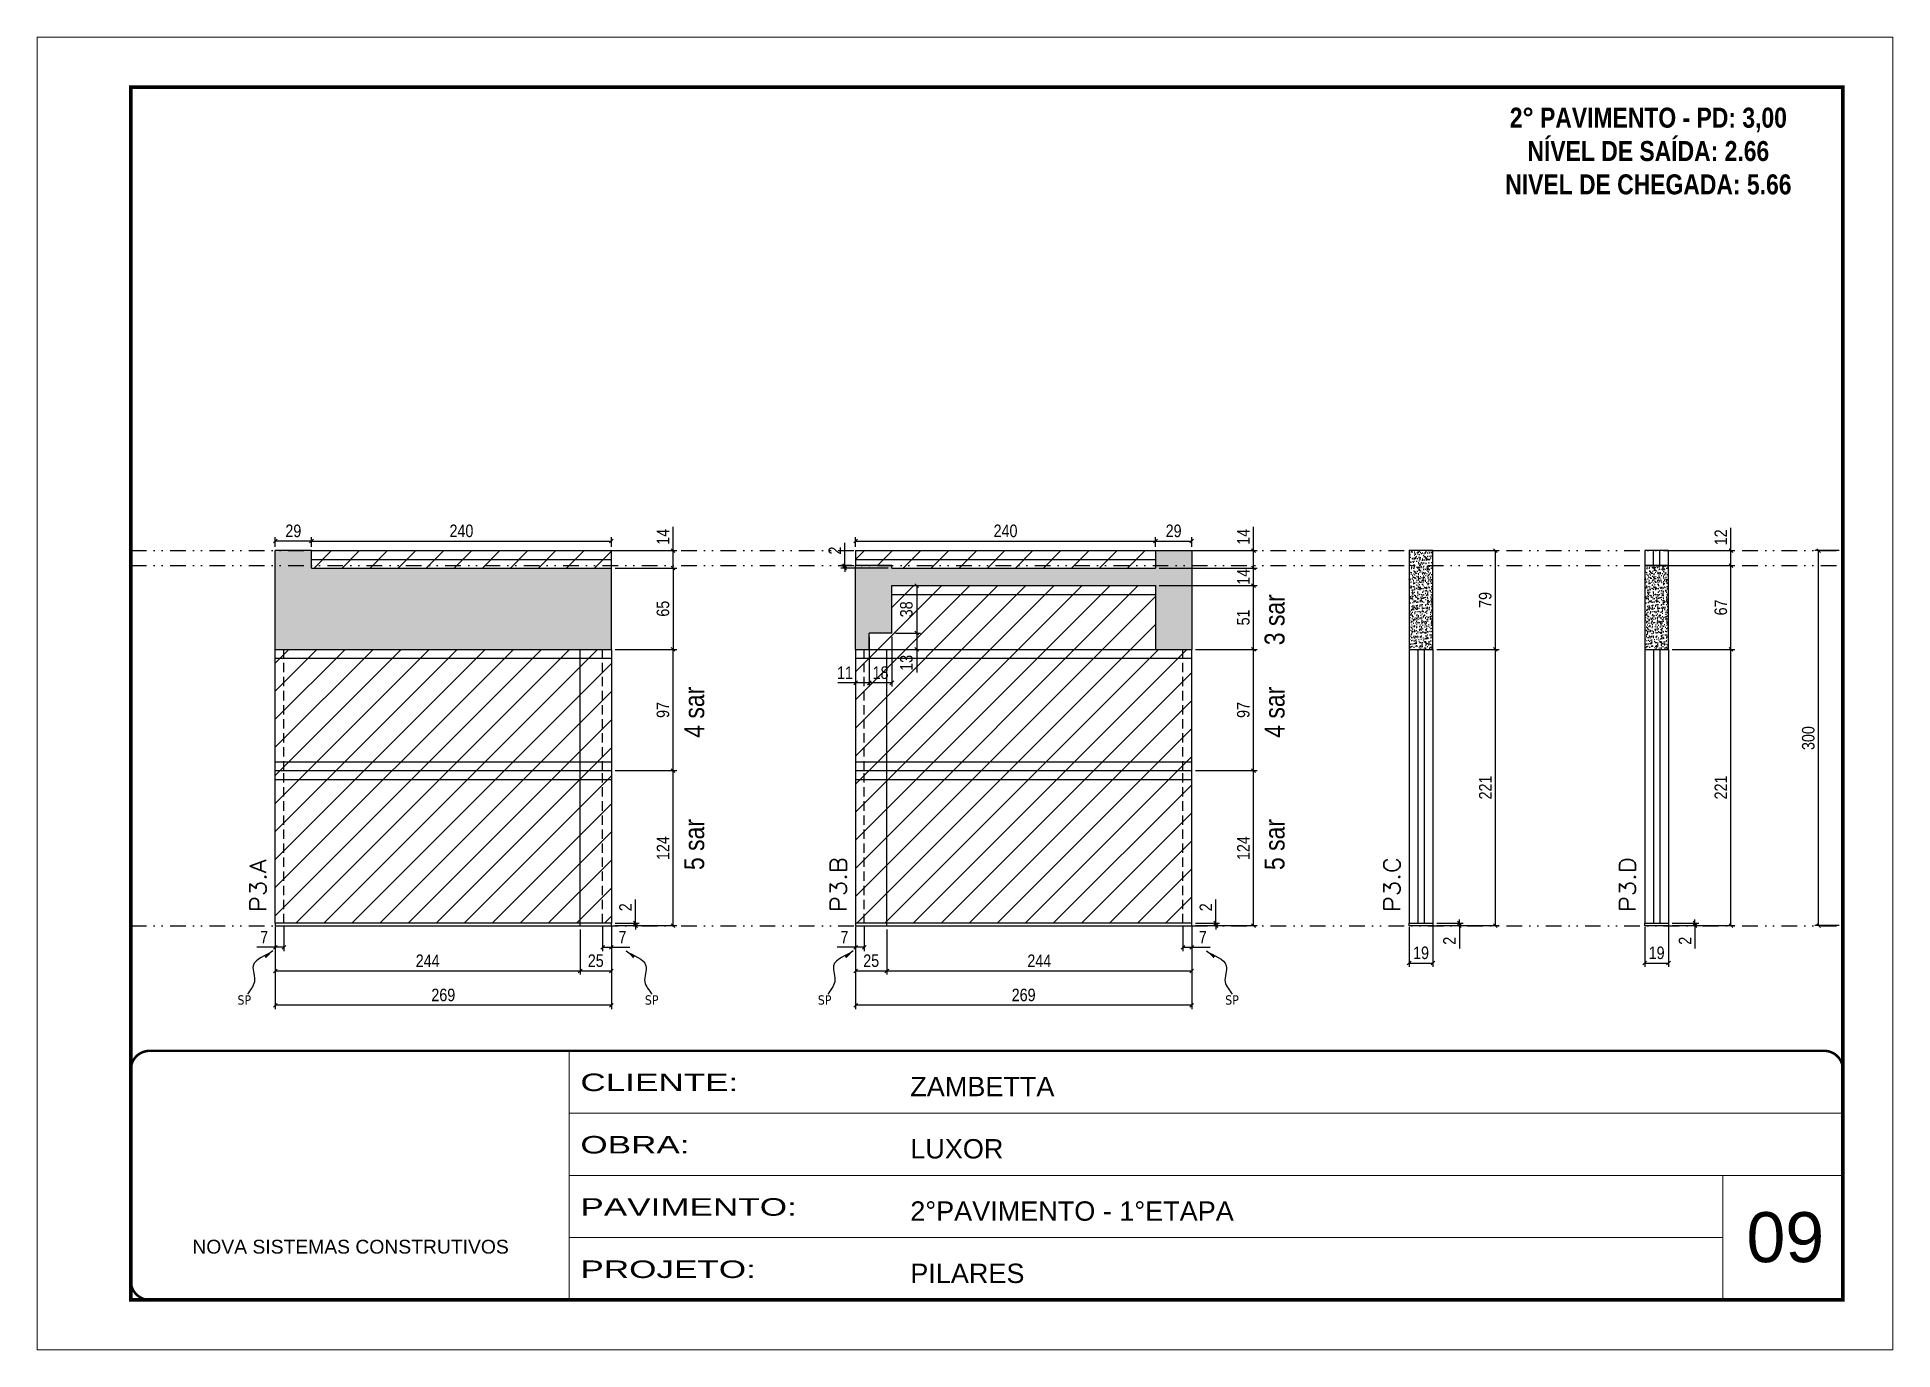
# Model space of a CAD drawing. Extents: x 14400 to 24104, y -21631 to 6985.
# Drawn here: x 14413 to 15898, y 3638 to 4688 of the extents above; entities that cross this region are included whole.
import ezdxf

# ---------------------------------------------------------------- set-up
doc = ezdxf.new("R2010")
doc.units = 0
for name, pattern in [('CONTINUO', [0]), ('DASHED', [0.75, 0.5, -0.25]), ('DIVIDE2', [0.625, 0.25, -0.125, 0, -0.125, 0, -0.125]), ('HIDDEN', [0.375, 0.25, -0.125])]:
    doc.linetypes.add(name, pattern=pattern)
for name, color, linetype, lineweight in [('CARIMBO', 255, 'Continuous', 9), ('Folhas', 255, 'Continuous', 9), ('Hachura', 251, 'Continuous', 9), ('SARRAFO DE PRESSAO', 251, 'DASHED', 9), ('Texto Seção', 7, 'Continuous', 15)]:
    doc.layers.add(name, color=color, linetype=linetype, lineweight=lineweight)
for name, color, linetype in [('COTA', 241, 'Continuous'), ('NOMENCLATURA', 7, 'Continuous'), ('Nível', 160, 'Continuous'), ('Painéis', 200, 'Continuous'), ('SARR_2.2x7', 40, 'Continuous'), ('texto', 7, 'Continuous')]:
    doc.layers.add(name, color=color, linetype=linetype)
doc.styles.add('ARIAL', font='arial.ttf')
doc.styles.add('ARIAL_NARROW', font='ARIALN.TTF', dxfattribs={"height": 0.2})
doc.styles.add('COTA TECNICA', font='techl___.ttf', dxfattribs={"height": 10})
doc.styles.add('COTA TECNICA-50', font='techl___.ttf', dxfattribs={"height": 10})
doc.styles.add('REGUA-120', font='ROMANS.shx', dxfattribs={"height": 15})
doc.styles.add('ROMANC', font='techb___.ttf', dxfattribs={"height": 2.5})
doc.styles.get("Standard").update_dxf_attribs({"font": 'arial.ttf'})
doc.styles.add('Tecnologia', font='')
doc.styles.get('Tecnologia').set_extended_font_data('Forgotten Futurist')
doc.dimstyles.new('COTA PAINEL-50', dxfattribs={"dimtxt": 10, "dimasz": 3, "dimexe": 3, "dimexo": 3, "dimgap": 3, "dimtad": 1, "dimdec": 1, "dimzin": 12, "dimdsep": 46, "dimtxsty": 'COTA TECNICA-50', "dimblk1": 'OBLIQUE', "dimblk2": 'OBLIQUE', "dimsah": 1, "dimcen": 0.9, "dimclrd": 4, "dimclre": 4, "dimclrt": 240, "dimadec": 1, "dimazin": 3, "dimtfac": 1, "dimtdec": 1, "dimtmove": 0, "dimatfit": 3, "dimfxl": 1, "dimtolj": 1, "dimtzin": 12, "dimarcsym": 0})
doc.dimstyles.new('PAINEL', dxfattribs={"dimtxt": 10, "dimasz": 3, "dimexe": 3, "dimexo": 3, "dimgap": 3, "dimtad": 1, "dimdec": 1, "dimzin": 12, "dimdsep": 46, "dimtxsty": 'COTA TECNICA', "dimblk1": 'OBLIQUE', "dimblk2": 'OBLIQUE', "dimsah": 1, "dimcen": 0.9, "dimclrd": 4, "dimclre": 4, "dimclrt": 240, "dimadec": 1, "dimazin": 3, "dimtfac": 1, "dimtdec": 1, "dimtmove": 0, "dimatfit": 3, "dimfxl": 1, "dimtolj": 1, "dimtzin": 12, "dimarcsym": 0})
doc.dimstyles.get("Standard").update_dxf_attribs({"dimtxt": 0.18, "dimasz": 0.18, "dimexe": 0.18, "dimexo": 0.0625, "dimgap": 0.09, "dimtad": 0, "dimtih": 1, "dimtoh": 1, "dimdec": 4, "dimzin": 0, "dimdsep": 46, "dimtxsty": 'Standard', "dimcen": 0.09, "dimadec": 0, "dimazin": 0, "dimtfac": 1, "dimtdec": 4, "dimtofl": 0, "dimtmove": 0, "dimatfit": 3, "dimfxl": 1, "dimtolj": 1, "dimtzin": 0, "dimarcsym": 0})

msp = doc.modelspace()

# ---------------------------------------------------------------- texts
at = {"layer": 'CARIMBO', "style": 'ARIAL'}
msp.add_text('09', height=40, dxfattribs=at).set_placement((15781.33, 3707.72))
at = {"layer": 'NOMENCLATURA', "style": 'ARIAL_NARROW'}
for s, p in [('3 sar', (15411.66, 4201.22)), ('4 sar', (14947.26, 4127.22)), ('4 sar', (15411.66, 4127.22)), ('5 sar', (14947.26, 4021.38)), ('5 sar', (15411.66, 4021.38))]:
    msp.add_text(s, height=16, rotation=90, dxfattribs=at).set_placement(p)
at = {"layer": 'NOMENCLATURA', "color": 2, "insert": (15702.79, 4631.16), "char_height": 16, "attachment_point": 2, "style": 'ROMANC'}
msp.add_mtext_dynamic_manual_height_columns('2° PAVIMENTO - PD: 3,00\\PNÍVEL DE SAÍDA: 2.66\\PNIVEL DE CHEGADA: 5.66', width=432.3511, gutter_width=1, heights=[0], dxfattribs=at)
at = {"layer": 'texto', "color": 0, "char_height": 7.5, "attachment_point": 5}
for insert in [(14579.24, 3917.37), (14905.27, 3917.37), (15043.64, 3917.37), (15369.66, 3917.37)]:
    msp.add_mtext('{\\fTahoma|b0|i0|c0|p34;\\C4;SP}', dxfattribs=dict(at, insert=insert))
at = {"layer": 'Texto Seção', "style": 'REGUA-120', "width": 1.1}
for s, p in [('P3.A', (14596.77, 3987.62)), ('P3.B', (15061.17, 3987.62)), ('P3.C', (15504.12, 3987.62)), ('P3.D', (15692.62, 3987.62))]:
    msp.add_text(s, height=13, rotation=90, dxfattribs=at).set_placement(p)

# ---------------------------------------------------------------- blocks, each defined once
blk = doc.blocks.new('9999999999')
at = {"color": 30, "linetype": 'CONTINUO'}
for p, q in [((98564.6, 34230.2), (98564.6, 34429.4)), ((98564.6, 34379.6), (99584, 34379.6)), ((98564.6, 34329.8), (99488, 34329.8)), ((99584, 34329.8), (99488, 34329.8)), ((99488, 34329.8), (99488, 34230.2)), ((98564.6, 34280), (99488, 34280))]:
    blk.add_line(p, q, dxfattribs=at)
at = {"color": 30, "linetype": 'CONTINUO', "const_width": 2}
blk.add_lwpolyline([(99584, 34230.2), (99584, 34414.4, 0.414214), (99569, 34429.4), (98229, 34429.4, 0.414214), (98214, 34414.4), (98214, 34245.2, 0.414214), (98229, 34230.2), (99584, 34230.2)], format="xyb", dxfattribs=at)
at = {"layer": 'Folhas'}
blk.add_lwpolyline([(98139, 34190.2), (99624, 34190.2), (99624, 35240.2), (98139, 35240.2)], close=True, dxfattribs=at)
at = {"layer": 'Folhas', "color": 30, "const_width": 3}
blk.add_lwpolyline([(98214, 34230.2), (99584, 34230.2), (99584, 35200.2), (98214, 35200.2)], close=True, dxfattribs=at)
at = {"color": 7, "linetype": 'Continuous', "ltscale": 5, "style": 'ARIAL'}
for s, height, p in [('ZAMBETTA', 15.48, (98837.7, 34393.1)), ('LUXOR', 15.48, (98837.7, 34343.3)), ('2°PAVIMENTO - 1°ETAPA', 15.483, (98837.7, 34293.5)), ('NOVA SISTEMAS CONSTRUTIVOS', 11.059, (98263.2, 34267.2)), ('PILARES', 15.48, (98837.7, 34243.7))]:
    blk.add_text(s, height=height, dxfattribs=at).set_placement(p)
at = {"layer": 'Folhas', "color": 7, "style": 'Tecnologia', "width": 1.5}
for s, p in [('CLIENTE:', (98573.7, 34397.2)), ('OBRA:', (98573.7, 34347.3)), ('PAVIMENTO:', (98573.7, 34297.5)), ('PROJETO:', (98573.7, 34247.7))]:
    blk.add_text(s, height=14, dxfattribs=at).set_placement(p)
blk = doc.blocks.new('_Oblique')
at = {"color": 0, "linetype": 'ByBlock', "lineweight": -2}
blk.add_line((-0.5, -0.5), (0.5, 0.5), dxfattribs=at)
blk = doc.blocks.new('*D688')
at = {"layer": 'COTA', "color": 4, "lineweight": -2, "transparency": 16777216}
for p, q in [((14604, 3975.9), (14604, 3910.2)), ((14873, 3975.9), (14873, 3910.2)), ((14873, 3913.2), (14604, 3913.2))]:
    blk.add_line(p, q, dxfattribs=at)
at = {"layer": 'Defpoints', "color": 0, "transparency": 16777216}
for p in [(14604, 3978.9), (14873, 3978.9), (14604, 3913.2)]:
    blk.add_point(p, dxfattribs=at)
at = {"layer": 'COTA', "color": 4, "lineweight": -2, "transparency": 16777216, "xscale": 3, "yscale": 3, "zscale": 3, "rotation": 180}
blk.add_blockref('_Oblique', (14604, 3913.2), dxfattribs=at)
at = {"layer": 'COTA', "color": 4, "lineweight": -2, "transparency": 16777216, "xscale": 3, "yscale": 3, "zscale": 3}
blk.add_blockref('_Oblique', (14873, 3913.2), dxfattribs=at)
at = {"layer": 'COTA', "color": 240, "transparency": 16777216, "insert": (14738.5, 3921.4), "char_height": 10, "attachment_point": 5, "style": 'COTA TECNICA'}
blk.add_mtext('\\A1;269', dxfattribs=at)
blk = doc.blocks.new('*D689')
at = {"layer": 'COTA', "color": 4, "lineweight": -2, "transparency": 16777216}
for p, q in [((14866, 3975.9), (14866, 3956.6)), ((14873, 3973.9), (14873, 3956.6)), ((14866, 3959.6), (14873, 3959.6)), ((14873, 3959.6), (14887.7, 3959.6))]:
    blk.add_line(p, q, dxfattribs=at)
at = {"layer": 'Defpoints', "color": 0, "transparency": 16777216}
for p in [(14866, 3978.9), (14873, 3976.9), (14873, 3959.6)]:
    blk.add_point(p, dxfattribs=at)
at = {"layer": 'COTA', "color": 4, "lineweight": -2, "transparency": 16777216, "xscale": 3, "yscale": 3, "zscale": 3, "rotation": 180}
blk.add_blockref('_Oblique', (14866, 3959.6), dxfattribs=at)
at = {"layer": 'COTA', "color": 4, "lineweight": -2, "transparency": 16777216, "xscale": 3, "yscale": 3, "zscale": 3}
blk.add_blockref('_Oblique', (14873, 3959.6), dxfattribs=at)
at = {"layer": 'COTA', "color": 240, "transparency": 16777216, "insert": (14881.9, 3967.7), "char_height": 10, "attachment_point": 5, "style": 'COTA TECNICA-50'}
blk.add_mtext('\\A1;7', dxfattribs=at)
blk = doc.blocks.new('*D690')
at = {"layer": 'COTA', "color": 4, "lineweight": -2, "transparency": 16777216}
for p, q in [((14604, 3973.9), (14604, 3956.6)), ((14611, 3975.9), (14611, 3956.6)), ((14604, 3959.6), (14589.3, 3959.6)), ((14611, 3959.6), (14604, 3959.6))]:
    blk.add_line(p, q, dxfattribs=at)
at = {"layer": 'Defpoints', "color": 0, "transparency": 16777216}
for p in [(14604, 3976.9), (14611, 3978.9), (14604, 3959.6)]:
    blk.add_point(p, dxfattribs=at)
at = {"layer": 'COTA', "color": 4, "lineweight": -2, "transparency": 16777216, "xscale": 3, "yscale": 3, "zscale": 3, "rotation": 180}
blk.add_blockref('_Oblique', (14604, 3959.6), dxfattribs=at)
at = {"layer": 'COTA', "color": 4, "lineweight": -2, "transparency": 16777216, "xscale": 3, "yscale": 3, "zscale": 3}
blk.add_blockref('_Oblique', (14611, 3959.6), dxfattribs=at)
at = {"layer": 'COTA', "color": 240, "transparency": 16777216, "insert": (14595.2, 3967.7), "char_height": 10, "attachment_point": 5, "style": 'COTA TECNICA-50'}
blk.add_mtext('\\A1;7', dxfattribs=at)
blk = doc.blocks.new('*D691')
at = {"layer": 'COTA', "color": 4, "lineweight": -2, "transparency": 16777216}
for p, q in [((14892.3, 3978.9), (14892.3, 3997.7)), ((14876, 3978.9), (14895.3, 3978.9)), ((14876, 3976.9), (14895.3, 3976.9)), ((14892.3, 3976.9), (14892.3, 3978.9)), ((14892.3, 3976.9), (14892.3, 3973.9))]:
    blk.add_line(p, q, dxfattribs=at)
at = {"layer": 'Defpoints', "color": 0, "transparency": 16777216}
for p in [(14873, 3978.9), (14873, 3976.9), (14892.3, 3976.9)]:
    blk.add_point(p, dxfattribs=at)
at = {"layer": 'COTA', "color": 4, "lineweight": -2, "transparency": 16777216, "xscale": 3, "yscale": 3, "zscale": 3}
for p, rotation in [((14892.3, 3978.9), 270), ((14892.3, 3976.9), 90)]:
    blk.add_blockref('_Oblique', p, dxfattribs=dict(at, rotation=rotation))
at = {"layer": 'COTA', "color": 240, "transparency": 16777216, "insert": (14884.3, 3991.6), "char_height": 10, "attachment_point": 5, "rotation": 90, "style": 'COTA TECNICA-50'}
blk.add_mtext('\\A1;2', dxfattribs=at)
blk = doc.blocks.new('*D692')
at = {"layer": 'COTA', "color": 4, "linetype": 'ByBlock', "lineweight": -2, "transparency": 16777216}
for p, q in [((14876, 4100.9), (14925.4, 4100.9)), ((14922.4, 3976.9), (14922.4, 4100.9)), ((14876, 3976.9), (14925.4, 3976.9))]:
    blk.add_line(p, q, dxfattribs=at)
at = {"layer": 'Defpoints', "color": 0, "linetype": 'ByBlock', "transparency": 16777216}
for p in [(14873, 4100.9), (14922.4, 4100.9), (14873, 3976.9)]:
    blk.add_point(p, dxfattribs=at)
at = {"layer": 'COTA', "color": 4, "linetype": 'ByBlock', "lineweight": -2, "transparency": 16777216, "xscale": 3, "yscale": 3, "zscale": 3}
for p, rotation in [((14922.4, 4100.9), 90), ((14922.4, 3976.9), 270)]:
    blk.add_blockref('_Oblique', p, dxfattribs=dict(at, rotation=rotation))
at = {"layer": 'COTA', "color": 240, "linetype": 'ByBlock', "transparency": 16777216, "insert": (14914.3, 4038.9), "char_height": 10, "attachment_point": 5, "rotation": 90, "style": 'COTA TECNICA'}
blk.add_mtext('\\A1;124', dxfattribs=at)
blk = doc.blocks.new('*D693')
at = {"layer": 'COTA', "color": 4, "lineweight": -2, "transparency": 16777216}
for p, q in [((14848, 3973.9), (14848, 3937.7)), ((14873, 3973.9), (14873, 3937.7)), ((14848, 3940.7), (14873, 3940.7))]:
    blk.add_line(p, q, dxfattribs=at)
at = {"layer": 'Defpoints', "color": 0, "transparency": 16777216}
for p in [(14848, 3976.9), (14873, 3976.9), (14873, 3940.7)]:
    blk.add_point(p, dxfattribs=at)
at = {"layer": 'COTA', "color": 4, "lineweight": -2, "transparency": 16777216, "xscale": 3, "yscale": 3, "zscale": 3, "rotation": 180}
blk.add_blockref('_Oblique', (14848, 3940.7), dxfattribs=at)
at = {"layer": 'COTA', "color": 4, "lineweight": -2, "transparency": 16777216, "xscale": 3, "yscale": 3, "zscale": 3}
blk.add_blockref('_Oblique', (14873, 3940.7), dxfattribs=at)
at = {"layer": 'COTA', "color": 240, "transparency": 16777216, "insert": (14860.5, 3948.8), "char_height": 10, "attachment_point": 5, "style": 'COTA TECNICA'}
blk.add_mtext('\\A1;25', dxfattribs=at)
blk = doc.blocks.new('*D694')
at = {"layer": 'COTA', "color": 4, "lineweight": -2, "transparency": 16777216}
for p, q in [((14604, 3973.9), (14604, 3937.7)), ((14848, 3973.9), (14848, 3937.7)), ((14604, 3940.7), (14848, 3940.7))]:
    blk.add_line(p, q, dxfattribs=at)
at = {"layer": 'Defpoints', "color": 0, "transparency": 16777216}
for p in [(14604, 3976.9), (14848, 3976.9), (14848, 3940.7)]:
    blk.add_point(p, dxfattribs=at)
at = {"layer": 'COTA', "color": 4, "lineweight": -2, "transparency": 16777216, "xscale": 3, "yscale": 3, "zscale": 3, "rotation": 180}
blk.add_blockref('_Oblique', (14604, 3940.7), dxfattribs=at)
at = {"layer": 'COTA', "color": 4, "lineweight": -2, "transparency": 16777216, "xscale": 3, "yscale": 3, "zscale": 3}
blk.add_blockref('_Oblique', (14848, 3940.7), dxfattribs=at)
at = {"layer": 'COTA', "color": 240, "transparency": 16777216, "insert": (14726, 3948.8), "char_height": 10, "attachment_point": 5, "style": 'COTA TECNICA'}
blk.add_mtext('\\A1;244', dxfattribs=at)
blk = doc.blocks.new('*D695')
at = {"layer": 'COTA', "color": 4, "lineweight": -2, "transparency": 16777216}
for p, q in [((15068.4, 3975.9), (15068.4, 3910.2)), ((15337.4, 3975.9), (15337.4, 3910.2)), ((15337.4, 3913.2), (15068.4, 3913.2))]:
    blk.add_line(p, q, dxfattribs=at)
at = {"layer": 'Defpoints', "color": 0, "transparency": 16777216}
for p in [(15068.4, 3978.9), (15337.4, 3978.9), (15068.4, 3913.2)]:
    blk.add_point(p, dxfattribs=at)
at = {"layer": 'COTA', "color": 4, "lineweight": -2, "transparency": 16777216, "xscale": 3, "yscale": 3, "zscale": 3, "rotation": 180}
blk.add_blockref('_Oblique', (15068.4, 3913.2), dxfattribs=at)
at = {"layer": 'COTA', "color": 4, "lineweight": -2, "transparency": 16777216, "xscale": 3, "yscale": 3, "zscale": 3}
blk.add_blockref('_Oblique', (15337.4, 3913.2), dxfattribs=at)
at = {"layer": 'COTA', "color": 240, "transparency": 16777216, "insert": (15202.9, 3921.4), "char_height": 10, "attachment_point": 5, "style": 'COTA TECNICA'}
blk.add_mtext('\\A1;269', dxfattribs=at)
blk = doc.blocks.new('*D696')
at = {"layer": 'COTA', "color": 4, "lineweight": -2, "transparency": 16777216}
for p, q in [((15330.4, 3975.9), (15330.4, 3956.6)), ((15337.4, 3973.9), (15337.4, 3956.6)), ((15330.4, 3959.6), (15337.4, 3959.6)), ((15337.4, 3959.6), (15352.1, 3959.6))]:
    blk.add_line(p, q, dxfattribs=at)
at = {"layer": 'Defpoints', "color": 0, "transparency": 16777216}
for p in [(15330.4, 3978.9), (15337.4, 3976.9), (15337.4, 3959.6)]:
    blk.add_point(p, dxfattribs=at)
at = {"layer": 'COTA', "color": 4, "lineweight": -2, "transparency": 16777216, "xscale": 3, "yscale": 3, "zscale": 3, "rotation": 180}
blk.add_blockref('_Oblique', (15330.4, 3959.6), dxfattribs=at)
at = {"layer": 'COTA', "color": 4, "lineweight": -2, "transparency": 16777216, "xscale": 3, "yscale": 3, "zscale": 3}
blk.add_blockref('_Oblique', (15337.4, 3959.6), dxfattribs=at)
at = {"layer": 'COTA', "color": 240, "transparency": 16777216, "insert": (15346.3, 3967.7), "char_height": 10, "attachment_point": 5, "style": 'COTA TECNICA-50'}
blk.add_mtext('\\A1;7', dxfattribs=at)
blk = doc.blocks.new('*D697')
at = {"layer": 'COTA', "color": 4, "lineweight": -2, "transparency": 16777216}
for p, q in [((15068.4, 3973.9), (15068.4, 3956.6)), ((15075.4, 3975.9), (15075.4, 3956.6)), ((15068.4, 3959.6), (15053.7, 3959.6)), ((15075.4, 3959.6), (15068.4, 3959.6))]:
    blk.add_line(p, q, dxfattribs=at)
at = {"layer": 'Defpoints', "color": 0, "transparency": 16777216}
for p in [(15068.4, 3976.9), (15075.4, 3978.9), (15068.4, 3959.6)]:
    blk.add_point(p, dxfattribs=at)
at = {"layer": 'COTA', "color": 4, "lineweight": -2, "transparency": 16777216, "xscale": 3, "yscale": 3, "zscale": 3, "rotation": 180}
blk.add_blockref('_Oblique', (15068.4, 3959.6), dxfattribs=at)
at = {"layer": 'COTA', "color": 4, "lineweight": -2, "transparency": 16777216, "xscale": 3, "yscale": 3, "zscale": 3}
blk.add_blockref('_Oblique', (15075.4, 3959.6), dxfattribs=at)
at = {"layer": 'COTA', "color": 240, "transparency": 16777216, "insert": (15059.5, 3967.7), "char_height": 10, "attachment_point": 5, "style": 'COTA TECNICA-50'}
blk.add_mtext('\\A1;7', dxfattribs=at)
blk = doc.blocks.new('*D698')
at = {"layer": 'COTA', "color": 4, "lineweight": -2, "transparency": 16777216}
for p, q in [((15356.7, 3978.9), (15356.7, 3997.7)), ((15340.4, 3978.9), (15359.7, 3978.9)), ((15340.4, 3976.9), (15359.7, 3976.9)), ((15356.7, 3976.9), (15356.7, 3978.9)), ((15356.7, 3976.9), (15356.7, 3973.9))]:
    blk.add_line(p, q, dxfattribs=at)
at = {"layer": 'Defpoints', "color": 0, "transparency": 16777216}
for p in [(15337.4, 3978.9), (15337.4, 3976.9), (15356.7, 3976.9)]:
    blk.add_point(p, dxfattribs=at)
at = {"layer": 'COTA', "color": 4, "lineweight": -2, "transparency": 16777216, "xscale": 3, "yscale": 3, "zscale": 3}
for p, rotation in [((15356.7, 3978.9), 270), ((15356.7, 3976.9), 90)]:
    blk.add_blockref('_Oblique', p, dxfattribs=dict(at, rotation=rotation))
at = {"layer": 'COTA', "color": 240, "transparency": 16777216, "insert": (15348.7, 3991.6), "char_height": 10, "attachment_point": 5, "rotation": 90, "style": 'COTA TECNICA-50'}
blk.add_mtext('\\A1;2', dxfattribs=at)
blk = doc.blocks.new('*D699')
at = {"layer": 'COTA', "color": 4, "linetype": 'ByBlock', "lineweight": -2, "transparency": 16777216}
for p, q in [((15340.4, 4100.9), (15389.8, 4100.9)), ((15386.8, 3976.9), (15386.8, 4100.9)), ((15340.4, 3976.9), (15389.8, 3976.9))]:
    blk.add_line(p, q, dxfattribs=at)
at = {"layer": 'Defpoints', "color": 0, "linetype": 'ByBlock', "transparency": 16777216}
for p in [(15337.4, 4100.9), (15386.8, 4100.9), (15337.4, 3976.9)]:
    blk.add_point(p, dxfattribs=at)
at = {"layer": 'COTA', "color": 4, "linetype": 'ByBlock', "lineweight": -2, "transparency": 16777216, "xscale": 3, "yscale": 3, "zscale": 3}
for p, rotation in [((15386.8, 4100.9), 90), ((15386.8, 3976.9), 270)]:
    blk.add_blockref('_Oblique', p, dxfattribs=dict(at, rotation=rotation))
at = {"layer": 'COTA', "color": 240, "linetype": 'ByBlock', "transparency": 16777216, "insert": (15378.7, 4038.9), "char_height": 10, "attachment_point": 5, "rotation": 90, "style": 'COTA TECNICA'}
blk.add_mtext('\\A1;124', dxfattribs=at)
blk = doc.blocks.new('*D700')
at = {"layer": 'COTA', "color": 4, "lineweight": -2, "transparency": 16777216}
for p, q in [((15093.4, 3973.9), (15093.4, 3937.7)), ((15337.4, 3973.9), (15337.4, 3937.7)), ((15093.4, 3940.7), (15337.4, 3940.7))]:
    blk.add_line(p, q, dxfattribs=at)
at = {"layer": 'Defpoints', "color": 0, "transparency": 16777216}
for p in [(15093.4, 3976.9), (15337.4, 3976.9), (15337.4, 3940.7)]:
    blk.add_point(p, dxfattribs=at)
at = {"layer": 'COTA', "color": 4, "lineweight": -2, "transparency": 16777216, "xscale": 3, "yscale": 3, "zscale": 3, "rotation": 180}
blk.add_blockref('_Oblique', (15093.4, 3940.7), dxfattribs=at)
at = {"layer": 'COTA', "color": 4, "lineweight": -2, "transparency": 16777216, "xscale": 3, "yscale": 3, "zscale": 3}
blk.add_blockref('_Oblique', (15337.4, 3940.7), dxfattribs=at)
at = {"layer": 'COTA', "color": 240, "transparency": 16777216, "insert": (15215.4, 3948.8), "char_height": 10, "attachment_point": 5, "style": 'COTA TECNICA'}
blk.add_mtext('\\A1;244', dxfattribs=at)
blk = doc.blocks.new('*D701')
at = {"layer": 'COTA', "color": 4, "lineweight": -2, "transparency": 16777216}
for p, q in [((15068.4, 3973.9), (15068.4, 3937.7)), ((15093.4, 3973.9), (15093.4, 3937.7)), ((15068.4, 3940.7), (15093.4, 3940.7))]:
    blk.add_line(p, q, dxfattribs=at)
at = {"layer": 'Defpoints', "color": 0, "transparency": 16777216}
for p in [(15068.4, 3976.9), (15093.4, 3976.9), (15093.4, 3940.7)]:
    blk.add_point(p, dxfattribs=at)
at = {"layer": 'COTA', "color": 4, "lineweight": -2, "transparency": 16777216, "xscale": 3, "yscale": 3, "zscale": 3, "rotation": 180}
blk.add_blockref('_Oblique', (15068.4, 3940.7), dxfattribs=at)
at = {"layer": 'COTA', "color": 4, "lineweight": -2, "transparency": 16777216, "xscale": 3, "yscale": 3, "zscale": 3}
blk.add_blockref('_Oblique', (15093.4, 3940.7), dxfattribs=at)
at = {"layer": 'COTA', "color": 240, "transparency": 16777216, "insert": (15080.9, 3948.8), "char_height": 10, "attachment_point": 5, "style": 'COTA TECNICA'}
blk.add_mtext('\\A1;25', dxfattribs=at)
blk = doc.blocks.new('*D702')
at = {"layer": 'COTA', "color": 4, "lineweight": -2, "transparency": 16777216}
for p, q in [((14876, 4197.9), (14925.4, 4197.9)), ((14922.4, 4100.9), (14922.4, 4197.9)), ((14876, 4100.9), (14925.4, 4100.9))]:
    blk.add_line(p, q, dxfattribs=at)
at = {"layer": 'Defpoints', "color": 0, "transparency": 16777216}
for p in [(14873, 4197.9), (14922.4, 4197.9), (14873, 4100.9)]:
    blk.add_point(p, dxfattribs=at)
at = {"layer": 'COTA', "color": 4, "lineweight": -2, "transparency": 16777216, "xscale": 3, "yscale": 3, "zscale": 3}
for p, rotation in [((14922.4, 4197.9), 90), ((14922.4, 4100.9), 270)]:
    blk.add_blockref('_Oblique', p, dxfattribs=dict(at, rotation=rotation))
at = {"layer": 'COTA', "color": 240, "transparency": 16777216, "insert": (14914.3, 4149.4), "char_height": 10, "attachment_point": 5, "rotation": 90, "style": 'COTA TECNICA'}
blk.add_mtext('\\A1;97', dxfattribs=at)
blk = doc.blocks.new('*D703')
at = {"layer": 'COTA', "color": 4, "lineweight": -2, "transparency": 16777216}
for p, q in [((15340.4, 4197.9), (15389.8, 4197.9)), ((15386.8, 4100.9), (15386.8, 4197.9)), ((15340.4, 4100.9), (15389.8, 4100.9))]:
    blk.add_line(p, q, dxfattribs=at)
at = {"layer": 'Defpoints', "color": 0, "transparency": 16777216}
for p in [(15337.4, 4197.9), (15386.8, 4197.9), (15337.4, 4100.9)]:
    blk.add_point(p, dxfattribs=at)
at = {"layer": 'COTA', "color": 4, "lineweight": -2, "transparency": 16777216, "xscale": 3, "yscale": 3, "zscale": 3}
for p, rotation in [((15386.8, 4197.9), 90), ((15386.8, 4100.9), 270)]:
    blk.add_blockref('_Oblique', p, dxfattribs=dict(at, rotation=rotation))
at = {"layer": 'COTA', "color": 240, "transparency": 16777216, "insert": (15378.7, 4149.4), "char_height": 10, "attachment_point": 5, "rotation": 90, "style": 'COTA TECNICA'}
blk.add_mtext('\\A1;97', dxfattribs=at)
blk = doc.blocks.new('*D704')
at = {"layer": 'COTA', "color": 4, "lineweight": -2, "transparency": 16777216}
for p, q in [((14604, 4279.9), (14604, 4287.5)), ((14633, 4284.5), (14604, 4284.5)), ((14633, 4279.9), (14633, 4287.5))]:
    blk.add_line(p, q, dxfattribs=at)
at = {"layer": 'Defpoints', "color": 0, "transparency": 16777216}
for p in [(14604, 4284.5), (14604, 4276.9), (14633, 4276.9)]:
    blk.add_point(p, dxfattribs=at)
at = {"layer": 'COTA', "color": 4, "lineweight": -2, "transparency": 16777216, "xscale": 3, "yscale": 3, "zscale": 3, "rotation": 180}
blk.add_blockref('_Oblique', (14604, 4284.5), dxfattribs=at)
at = {"layer": 'COTA', "color": 4, "lineweight": -2, "transparency": 16777216, "xscale": 3, "yscale": 3, "zscale": 3}
blk.add_blockref('_Oblique', (14633, 4284.5), dxfattribs=at)
at = {"layer": 'COTA', "color": 240, "transparency": 16777216, "insert": (14618.5, 4292.6), "char_height": 10, "attachment_point": 5, "style": 'COTA TECNICA'}
blk.add_mtext('\\A1;29', dxfattribs=at)
blk = doc.blocks.new('*D705')
at = {"layer": 'COTA', "color": 4, "lineweight": -2, "transparency": 16777216}
for p, q in [((14633, 4279.9), (14633, 4287.5)), ((14633, 4284.5), (14873, 4284.5)), ((14873, 4279.9), (14873, 4287.5))]:
    blk.add_line(p, q, dxfattribs=at)
at = {"layer": 'Defpoints', "color": 0, "transparency": 16777216}
for p in [(14633, 4276.9), (14873, 4284.5), (14873, 4276.9)]:
    blk.add_point(p, dxfattribs=at)
at = {"layer": 'COTA', "color": 4, "lineweight": -2, "transparency": 16777216, "xscale": 3, "yscale": 3, "zscale": 3, "rotation": 180}
blk.add_blockref('_Oblique', (14633, 4284.5), dxfattribs=at)
at = {"layer": 'COTA', "color": 4, "lineweight": -2, "transparency": 16777216, "xscale": 3, "yscale": 3, "zscale": 3}
blk.add_blockref('_Oblique', (14873, 4284.5), dxfattribs=at)
at = {"layer": 'COTA', "color": 240, "transparency": 16777216, "insert": (14753, 4292.6), "char_height": 10, "attachment_point": 5, "style": 'COTA TECNICA'}
blk.add_mtext('\\A1;240', dxfattribs=at)
blk = doc.blocks.new('*D706')
at = {"layer": 'COTA', "color": 4, "lineweight": -2, "transparency": 16777216}
for p, q in [((14922.4, 4276.9), (14922.4, 4296)), ((14876, 4276.9), (14925.4, 4276.9)), ((14922.4, 4262.9), (14922.4, 4276.9)), ((14876, 4262.9), (14925.4, 4262.9))]:
    blk.add_line(p, q, dxfattribs=at)
at = {"layer": 'Defpoints', "color": 0, "transparency": 16777216}
for p in [(14873, 4276.9), (14922.4, 4276.9), (14873, 4262.9)]:
    blk.add_point(p, dxfattribs=at)
at = {"layer": 'COTA', "color": 4, "lineweight": -2, "transparency": 16777216, "xscale": 3, "yscale": 3, "zscale": 3}
for p, rotation in [((14922.4, 4276.9), 90), ((14922.4, 4262.9), 270)]:
    blk.add_blockref('_Oblique', p, dxfattribs=dict(at, rotation=rotation))
at = {"layer": 'COTA', "color": 240, "transparency": 16777216, "insert": (14914.3, 4287.9), "char_height": 10, "attachment_point": 5, "rotation": 90, "style": 'COTA TECNICA'}
blk.add_mtext('\\A1;14', dxfattribs=at)
blk = doc.blocks.new('*D707')
at = {"layer": 'COTA', "color": 4, "lineweight": -2, "transparency": 16777216}
for p, q in [((15068.4, 4279.9), (15068.4, 4287.5)), ((15068.4, 4284.5), (15308.4, 4284.5)), ((15308.4, 4279.9), (15308.4, 4287.5))]:
    blk.add_line(p, q, dxfattribs=at)
at = {"layer": 'Defpoints', "color": 0, "transparency": 16777216}
for p in [(15068.4, 4276.9), (15308.4, 4284.5), (15308.4, 4276.9)]:
    blk.add_point(p, dxfattribs=at)
at = {"layer": 'COTA', "color": 4, "lineweight": -2, "transparency": 16777216, "xscale": 3, "yscale": 3, "zscale": 3, "rotation": 180}
blk.add_blockref('_Oblique', (15068.4, 4284.5), dxfattribs=at)
at = {"layer": 'COTA', "color": 4, "lineweight": -2, "transparency": 16777216, "xscale": 3, "yscale": 3, "zscale": 3}
blk.add_blockref('_Oblique', (15308.4, 4284.5), dxfattribs=at)
at = {"layer": 'COTA', "color": 240, "transparency": 16777216, "insert": (15188.4, 4292.6), "char_height": 10, "attachment_point": 5, "style": 'COTA TECNICA'}
blk.add_mtext('\\A1;240', dxfattribs=at)
blk = doc.blocks.new('*D708')
at = {"layer": 'COTA', "color": 4, "lineweight": -2, "transparency": 16777216}
for p, q in [((15308.4, 4279.9), (15308.4, 4287.5)), ((15308.4, 4284.5), (15337.4, 4284.5)), ((15337.4, 4279.9), (15337.4, 4287.5))]:
    blk.add_line(p, q, dxfattribs=at)
at = {"layer": 'Defpoints', "color": 0, "transparency": 16777216}
for p in [(15308.4, 4276.9), (15337.4, 4284.5), (15337.4, 4276.9)]:
    blk.add_point(p, dxfattribs=at)
at = {"layer": 'COTA', "color": 4, "lineweight": -2, "transparency": 16777216, "xscale": 3, "yscale": 3, "zscale": 3, "rotation": 180}
blk.add_blockref('_Oblique', (15308.4, 4284.5), dxfattribs=at)
at = {"layer": 'COTA', "color": 4, "lineweight": -2, "transparency": 16777216, "xscale": 3, "yscale": 3, "zscale": 3}
blk.add_blockref('_Oblique', (15337.4, 4284.5), dxfattribs=at)
at = {"layer": 'COTA', "color": 240, "transparency": 16777216, "insert": (15322.9, 4292.6), "char_height": 10, "attachment_point": 5, "style": 'COTA TECNICA'}
blk.add_mtext('\\A1;29', dxfattribs=at)
blk = doc.blocks.new('*D709')
at = {"layer": 'COTA', "color": 4, "lineweight": -2, "transparency": 16777216}
for p, q in [((15386.8, 4276.9), (15386.8, 4296)), ((15340.4, 4276.9), (15389.8, 4276.9)), ((15386.8, 4262.9), (15386.8, 4276.9)), ((15311.4, 4262.9), (15389.8, 4262.9))]:
    blk.add_line(p, q, dxfattribs=at)
at = {"layer": 'Defpoints', "color": 0, "transparency": 16777216}
for p in [(15337.4, 4276.9), (15386.8, 4276.9), (15308.4, 4262.9)]:
    blk.add_point(p, dxfattribs=at)
at = {"layer": 'COTA', "color": 4, "lineweight": -2, "transparency": 16777216, "xscale": 3, "yscale": 3, "zscale": 3}
for p, rotation in [((15386.8, 4276.9), 90), ((15386.8, 4262.9), 270)]:
    blk.add_blockref('_Oblique', p, dxfattribs=dict(at, rotation=rotation))
at = {"layer": 'COTA', "color": 240, "transparency": 16777216, "insert": (15378.7, 4287.9), "char_height": 10, "attachment_point": 5, "rotation": 90, "style": 'COTA TECNICA'}
blk.add_mtext('\\A1;14', dxfattribs=at)
blk = doc.blocks.new('*D1935')
at = {"layer": 'COTA', "color": 4, "lineweight": -2, "transparency": 16777216}
for p, q in [((15855.5, 4276.9), (15836, 4276.9)), ((15839, 3976.9), (15839, 4276.9)), ((15855.5, 3976.9), (15836, 3976.9))]:
    blk.add_line(p, q, dxfattribs=at)
at = {"layer": 'Defpoints', "color": 0, "transparency": 16777216}
for p in [(15839, 4276.9), (15858.5, 4276.9), (15858.5, 3976.9)]:
    blk.add_point(p, dxfattribs=at)
at = {"layer": 'COTA', "color": 4, "lineweight": -2, "transparency": 16777216, "xscale": 3, "yscale": 3, "zscale": 3}
for p, rotation in [((15839, 4276.9), 90), ((15839, 3976.9), 270)]:
    blk.add_blockref('_Oblique', p, dxfattribs=dict(at, rotation=rotation))
at = {"layer": 'COTA', "color": 240, "transparency": 16777216, "insert": (15830.8, 4126.9), "char_height": 10, "attachment_point": 5, "rotation": 90, "style": 'COTA TECNICA'}
blk.add_mtext('\\A1;300', dxfattribs=at)
blk = doc.blocks.new('*D1936')
at = {"layer": 'COTA', "color": 4, "lineweight": -2, "transparency": 16777216}
for p, q in [((15511.4, 3975.9), (15511.4, 3944)), ((15530.4, 3975.9), (15530.4, 3944)), ((15511.4, 3947), (15530.4, 3947))]:
    blk.add_line(p, q, dxfattribs=at)
at = {"layer": 'Defpoints', "color": 0, "transparency": 16777216}
for p in [(15511.4, 3978.9), (15530.4, 3978.9), (15530.4, 3947)]:
    blk.add_point(p, dxfattribs=at)
at = {"layer": 'COTA', "color": 4, "lineweight": -2, "transparency": 16777216, "xscale": 3, "yscale": 3, "zscale": 3, "rotation": 180}
blk.add_blockref('_Oblique', (15511.4, 3947), dxfattribs=at)
at = {"layer": 'COTA', "color": 4, "lineweight": -2, "transparency": 16777216, "xscale": 3, "yscale": 3, "zscale": 3}
blk.add_blockref('_Oblique', (15530.4, 3947), dxfattribs=at)
at = {"layer": 'COTA', "color": 240, "transparency": 16777216, "insert": (15520.9, 3955.1), "char_height": 10, "attachment_point": 5, "style": 'COTA TECNICA'}
blk.add_mtext('\\A1;19', dxfattribs=at)
blk = doc.blocks.new('*D1937')
at = {"layer": 'COTA', "color": 4, "lineweight": -2, "transparency": 16777216}
for p, q in [((15551.6, 3978.9), (15551.6, 3981.9)), ((15533.4, 3978.9), (15554.6, 3978.9)), ((15533.4, 3976.9), (15554.6, 3976.9)), ((15551.6, 3978.9), (15551.6, 3976.9)), ((15551.6, 3976.9), (15551.6, 3958.7))]:
    blk.add_line(p, q, dxfattribs=at)
at = {"layer": 'Defpoints', "color": 0, "transparency": 16777216}
for p in [(15530.4, 3978.9), (15530.4, 3976.9), (15551.6, 3978.9)]:
    blk.add_point(p, dxfattribs=at)
at = {"layer": 'COTA', "color": 4, "lineweight": -2, "transparency": 16777216, "xscale": 3, "yscale": 3, "zscale": 3}
for p, rotation in [((15551.6, 3978.9), 270), ((15551.6, 3976.9), 90)]:
    blk.add_blockref('_Oblique', p, dxfattribs=dict(at, rotation=rotation))
at = {"layer": 'COTA', "color": 240, "transparency": 16777216, "insert": (15543.6, 3964.8), "char_height": 10, "attachment_point": 5, "rotation": 90, "style": 'COTA TECNICA-50'}
blk.add_mtext('\\A1;2', dxfattribs=at)
blk = doc.blocks.new('*D1938')
at = {"layer": 'COTA', "color": 4, "lineweight": -2, "transparency": 16777216}
for p, q in [((15533.4, 4197.9), (15583.4, 4197.9)), ((15580.4, 3976.9), (15580.4, 4197.9)), ((15533.4, 3976.9), (15583.4, 3976.9))]:
    blk.add_line(p, q, dxfattribs=at)
at = {"layer": 'Defpoints', "color": 0, "transparency": 16777216}
for p in [(15530.4, 4197.9), (15580.4, 4197.9), (15530.4, 3976.9)]:
    blk.add_point(p, dxfattribs=at)
at = {"layer": 'COTA', "color": 4, "lineweight": -2, "transparency": 16777216, "xscale": 3, "yscale": 3, "zscale": 3}
for p, rotation in [((15580.4, 4197.9), 90), ((15580.4, 3976.9), 270)]:
    blk.add_blockref('_Oblique', p, dxfattribs=dict(at, rotation=rotation))
at = {"layer": 'COTA', "color": 240, "transparency": 16777216, "insert": (15572.3, 4087.4), "char_height": 10, "attachment_point": 5, "rotation": 90, "style": 'COTA TECNICA-50'}
blk.add_mtext('\\A1;221', dxfattribs=at)
blk = doc.blocks.new('*D1939')
at = {"layer": 'COTA', "color": 4, "lineweight": -2, "transparency": 16777216}
for p, q in [((15533.4, 4276.9), (15583.4, 4276.9)), ((15580.4, 4197.9), (15580.4, 4276.9)), ((15533.4, 4197.9), (15583.4, 4197.9))]:
    blk.add_line(p, q, dxfattribs=at)
at = {"layer": 'Defpoints', "color": 0, "transparency": 16777216}
for p in [(15530.4, 4276.9), (15580.4, 4276.9), (15530.4, 4197.9)]:
    blk.add_point(p, dxfattribs=at)
at = {"layer": 'COTA', "color": 4, "lineweight": -2, "transparency": 16777216, "xscale": 3, "yscale": 3, "zscale": 3}
for p, rotation in [((15580.4, 4276.9), 90), ((15580.4, 4197.9), 270)]:
    blk.add_blockref('_Oblique', p, dxfattribs=dict(at, rotation=rotation))
at = {"layer": 'COTA', "color": 240, "transparency": 16777216, "insert": (15572.3, 4237.4), "char_height": 10, "attachment_point": 5, "rotation": 90, "style": 'COTA TECNICA'}
blk.add_mtext('\\A1;79', dxfattribs=at)
blk = doc.blocks.new('*D1940')
at = {"layer": 'COTA', "color": 4, "lineweight": -2, "transparency": 16777216}
for p, q in [((15699.9, 3975.9), (15699.9, 3944)), ((15718.9, 3975.9), (15718.9, 3944)), ((15699.9, 3947), (15718.9, 3947))]:
    blk.add_line(p, q, dxfattribs=at)
at = {"layer": 'Defpoints', "color": 0, "transparency": 16777216}
for p in [(15699.9, 3978.9), (15718.9, 3978.9), (15718.9, 3947)]:
    blk.add_point(p, dxfattribs=at)
at = {"layer": 'COTA', "color": 4, "lineweight": -2, "transparency": 16777216, "xscale": 3, "yscale": 3, "zscale": 3, "rotation": 180}
blk.add_blockref('_Oblique', (15699.9, 3947), dxfattribs=at)
at = {"layer": 'COTA', "color": 4, "lineweight": -2, "transparency": 16777216, "xscale": 3, "yscale": 3, "zscale": 3}
blk.add_blockref('_Oblique', (15718.9, 3947), dxfattribs=at)
at = {"layer": 'COTA', "color": 240, "transparency": 16777216, "insert": (15709.4, 3955.1), "char_height": 10, "attachment_point": 5, "style": 'COTA TECNICA'}
blk.add_mtext('\\A1;19', dxfattribs=at)
blk = doc.blocks.new('*D1941')
at = {"layer": 'COTA', "color": 4, "lineweight": -2, "transparency": 16777216}
for p, q in [((15740.1, 3978.9), (15740.1, 3981.9)), ((15721.9, 3978.9), (15743.1, 3978.9)), ((15721.9, 3976.9), (15743.1, 3976.9)), ((15740.1, 3978.9), (15740.1, 3976.9)), ((15740.1, 3976.9), (15740.1, 3958.7))]:
    blk.add_line(p, q, dxfattribs=at)
at = {"layer": 'Defpoints', "color": 0, "transparency": 16777216}
for p in [(15718.9, 3978.9), (15718.9, 3976.9), (15740.1, 3978.9)]:
    blk.add_point(p, dxfattribs=at)
at = {"layer": 'COTA', "color": 4, "lineweight": -2, "transparency": 16777216, "xscale": 3, "yscale": 3, "zscale": 3}
for p, rotation in [((15740.1, 3978.9), 270), ((15740.1, 3976.9), 90)]:
    blk.add_blockref('_Oblique', p, dxfattribs=dict(at, rotation=rotation))
at = {"layer": 'COTA', "color": 240, "transparency": 16777216, "insert": (15732.1, 3964.8), "char_height": 10, "attachment_point": 5, "rotation": 90, "style": 'COTA TECNICA-50'}
blk.add_mtext('\\A1;2', dxfattribs=at)
blk = doc.blocks.new('*D1942')
at = {"layer": 'COTA', "color": 4, "lineweight": -2, "transparency": 16777216}
for p, q in [((15721.9, 4197.9), (15771.9, 4197.9)), ((15768.9, 3976.9), (15768.9, 4197.9)), ((15721.9, 3976.9), (15771.9, 3976.9))]:
    blk.add_line(p, q, dxfattribs=at)
at = {"layer": 'Defpoints', "color": 0, "transparency": 16777216}
for p in [(15718.9, 4197.9), (15768.9, 4197.9), (15718.9, 3976.9)]:
    blk.add_point(p, dxfattribs=at)
at = {"layer": 'COTA', "color": 4, "lineweight": -2, "transparency": 16777216, "xscale": 3, "yscale": 3, "zscale": 3}
for p, rotation in [((15768.9, 4197.9), 90), ((15768.9, 3976.9), 270)]:
    blk.add_blockref('_Oblique', p, dxfattribs=dict(at, rotation=rotation))
at = {"layer": 'COTA', "color": 240, "transparency": 16777216, "insert": (15760.8, 4087.4), "char_height": 10, "attachment_point": 5, "rotation": 90, "style": 'COTA TECNICA-50'}
blk.add_mtext('\\A1;221', dxfattribs=at)
blk = doc.blocks.new('*D1944')
at = {"layer": 'COTA', "color": 4, "lineweight": -2, "transparency": 16777216}
for p, q in [((15721.9, 4264.9), (15771.9, 4264.9)), ((15768.9, 4197.9), (15768.9, 4264.9)), ((15721.9, 4197.9), (15771.9, 4197.9))]:
    blk.add_line(p, q, dxfattribs=at)
at = {"layer": 'Defpoints', "color": 0, "transparency": 16777216}
for p in [(15718.9, 4264.9), (15768.9, 4264.9), (15718.9, 4197.9)]:
    blk.add_point(p, dxfattribs=at)
at = {"layer": 'COTA', "color": 4, "lineweight": -2, "transparency": 16777216, "xscale": 3, "yscale": 3, "zscale": 3}
for p, rotation in [((15768.9, 4264.9), 90), ((15768.9, 4197.9), 270)]:
    blk.add_blockref('_Oblique', p, dxfattribs=dict(at, rotation=rotation))
at = {"layer": 'COTA', "color": 240, "transparency": 16777216, "insert": (15760.8, 4231.4), "char_height": 10, "attachment_point": 5, "rotation": 90, "style": 'COTA TECNICA'}
blk.add_mtext('\\A1;67', dxfattribs=at)
blk = doc.blocks.new('*D1943')
at = {"layer": 'COTA', "color": 4, "lineweight": -2, "transparency": 16777216}
for p, q in [((15768.9, 4276.9), (15768.9, 4295.2)), ((15721.9, 4276.9), (15771.9, 4276.9)), ((15768.9, 4264.9), (15768.9, 4276.9)), ((15721.9, 4264.9), (15771.9, 4264.9))]:
    blk.add_line(p, q, dxfattribs=at)
at = {"layer": 'Defpoints', "color": 0, "transparency": 16777216}
for p in [(15718.9, 4276.9), (15768.9, 4276.9), (15718.9, 4264.9)]:
    blk.add_point(p, dxfattribs=at)
at = {"layer": 'COTA', "color": 4, "lineweight": -2, "transparency": 16777216, "xscale": 3, "yscale": 3, "zscale": 3}
for p, rotation in [((15768.9, 4276.9), 90), ((15768.9, 4264.9), 270)]:
    blk.add_blockref('_Oblique', p, dxfattribs=dict(at, rotation=rotation))
at = {"layer": 'COTA', "color": 240, "transparency": 16777216, "insert": (15760.8, 4287.5), "char_height": 10, "attachment_point": 5, "rotation": 90, "style": 'COTA TECNICA'}
blk.add_mtext('\\A1;12', dxfattribs=at)
blk = doc.blocks.new('*D1945')
at = {"layer": 'COTA', "color": 4, "lineweight": -2, "transparency": 16777216}
for p, q in [((14876, 4262.9), (14925.4, 4262.9)), ((14922.4, 4262.9), (14922.4, 4197.9)), ((14876, 4197.9), (14925.4, 4197.9))]:
    blk.add_line(p, q, dxfattribs=at)
at = {"layer": 'Defpoints', "color": 0, "transparency": 16777216}
for p in [(14873, 4262.9), (14873, 4197.9), (14922.4, 4197.9)]:
    blk.add_point(p, dxfattribs=at)
at = {"layer": 'COTA', "color": 4, "lineweight": -2, "transparency": 16777216, "xscale": 3, "yscale": 3, "zscale": 3}
for p, rotation in [((14922.4, 4262.9), 90), ((14922.4, 4197.9), 270)]:
    blk.add_blockref('_Oblique', p, dxfattribs=dict(at, rotation=rotation))
at = {"layer": 'COTA', "color": 240, "transparency": 16777216, "insert": (14914.3, 4230.4), "char_height": 10, "attachment_point": 5, "rotation": 90, "style": 'COTA TECNICA'}
blk.add_mtext('\\A1;65', dxfattribs=at)
blk = doc.blocks.new('*D1946')
at = {"layer": 'COTA', "color": 4, "lineweight": -2, "transparency": 16777216}
for p, q in [((15311.4, 4248.9), (15389.8, 4248.9)), ((15386.8, 4197.9), (15386.8, 4248.9)), ((15340.4, 4197.9), (15389.8, 4197.9))]:
    blk.add_line(p, q, dxfattribs=at)
at = {"layer": 'Defpoints', "color": 0, "transparency": 16777216}
for p in [(15308.4, 4248.9), (15386.8, 4248.9), (15337.4, 4197.9)]:
    blk.add_point(p, dxfattribs=at)
at = {"layer": 'COTA', "color": 4, "lineweight": -2, "transparency": 16777216, "xscale": 3, "yscale": 3, "zscale": 3}
for p, rotation in [((15386.8, 4248.9), 90), ((15386.8, 4197.9), 270)]:
    blk.add_blockref('_Oblique', p, dxfattribs=dict(at, rotation=rotation))
at = {"layer": 'COTA', "color": 240, "transparency": 16777216, "insert": (15378.7, 4223.4), "char_height": 10, "attachment_point": 5, "rotation": 90, "style": 'COTA TECNICA'}
blk.add_mtext('\\A1;51', dxfattribs=at)
blk = doc.blocks.new('*D1947')
at = {"layer": 'COTA', "color": 4, "lineweight": -2, "transparency": 16777216}
for p, q in [((15311.4, 4262.9), (15389.8, 4262.9)), ((15386.8, 4248.9), (15386.8, 4262.9)), ((15311.4, 4248.9), (15389.8, 4248.9))]:
    blk.add_line(p, q, dxfattribs=at)
at = {"layer": 'Defpoints', "color": 0, "transparency": 16777216}
for p in [(15308.4, 4262.9), (15386.8, 4262.9), (15308.4, 4248.9)]:
    blk.add_point(p, dxfattribs=at)
at = {"layer": 'COTA', "color": 4, "lineweight": -2, "transparency": 16777216, "xscale": 3, "yscale": 3, "zscale": 3}
for p, rotation in [((15386.8, 4262.9), 90), ((15386.8, 4248.9), 270)]:
    blk.add_blockref('_Oblique', p, dxfattribs=dict(at, rotation=rotation))
at = {"layer": 'COTA', "color": 240, "transparency": 16777216, "insert": (15378.7, 4255.9), "char_height": 10, "attachment_point": 5, "rotation": 90, "style": 'COTA TECNICA'}
blk.add_mtext('\\A1;14', dxfattribs=at)
blk = doc.blocks.new('*D1948')
at = {"layer": 'COTA', "color": 4, "lineweight": -2, "transparency": 16777216}
for p, q in [((15059.7, 4264.9), (15059.7, 4283)), ((15065.4, 4264.9), (15056.7, 4264.9)), ((15094.4, 4262.9), (15056.7, 4262.9)), ((15059.7, 4262.9), (15059.7, 4264.9)), ((15059.7, 4262.9), (15059.7, 4259.9))]:
    blk.add_line(p, q, dxfattribs=at)
at = {"layer": 'Defpoints', "color": 0, "transparency": 16777216}
for p in [(15059.7, 4264.9), (15068.4, 4264.9), (15097.4, 4262.9)]:
    blk.add_point(p, dxfattribs=at)
at = {"layer": 'COTA', "color": 4, "lineweight": -2, "transparency": 16777216, "xscale": 3, "yscale": 3, "zscale": 3}
for p, rotation in [((15059.7, 4264.9), 270), ((15059.7, 4262.9), 90)]:
    blk.add_blockref('_Oblique', p, dxfattribs=dict(at, rotation=rotation))
at = {"layer": 'COTA', "color": 240, "transparency": 16777216, "insert": (15051.7, 4276.9), "char_height": 10, "attachment_point": 5, "rotation": 90, "style": 'COTA TECNICA'}
blk.add_mtext('\\A1;2', dxfattribs=at)
blk = doc.blocks.new('*D2198')
at = {"layer": 'COTA', "color": 4, "lineweight": -2, "transparency": 16777216}
for p, q in [((15100.4, 4248.9), (15120.3, 4248.9)), ((15117.3, 4248.9), (15117.3, 4210.9)), ((15100.4, 4210.9), (15120.3, 4210.9))]:
    blk.add_line(p, q, dxfattribs=at)
at = {"layer": 'Defpoints', "color": 0, "transparency": 16777216}
for p in [(15097.4, 4248.9), (15097.4, 4210.9), (15117.3, 4210.9)]:
    blk.add_point(p, dxfattribs=at)
at = {"layer": 'COTA', "color": 4, "lineweight": -2, "transparency": 16777216, "xscale": 3, "yscale": 3, "zscale": 3}
for p, rotation in [((15117.3, 4248.9), 90), ((15117.3, 4210.9), 270)]:
    blk.add_blockref('_Oblique', p, dxfattribs=dict(at, rotation=rotation))
at = {"layer": 'COTA', "color": 240, "transparency": 16777216, "insert": (15109.1, 4229.9), "char_height": 10, "attachment_point": 5, "rotation": 90, "style": 'COTA TECNICA'}
blk.add_mtext('\\A1;38', dxfattribs=at)
blk = doc.blocks.new('*D2199')
at = {"layer": 'COTA', "color": 4, "lineweight": -2, "transparency": 16777216}
for p, q in [((15100.4, 4210.9), (15120.3, 4210.9)), ((15117.3, 4210.9), (15117.3, 4197.9)), ((15100.4, 4197.9), (15120.3, 4197.9)), ((15117.3, 4197.9), (15117.3, 4179.3))]:
    blk.add_line(p, q, dxfattribs=at)
at = {"layer": 'Defpoints', "color": 0, "transparency": 16777216}
for p in [(15097.4, 4210.9), (15097.4, 4197.9), (15117.3, 4197.9)]:
    blk.add_point(p, dxfattribs=at)
at = {"layer": 'COTA', "color": 4, "lineweight": -2, "transparency": 16777216, "xscale": 3, "yscale": 3, "zscale": 3}
for p, rotation in [((15117.3, 4210.9), 90), ((15117.3, 4197.9), 270)]:
    blk.add_blockref('_Oblique', p, dxfattribs=dict(at, rotation=rotation))
at = {"layer": 'COTA', "color": 240, "transparency": 16777216, "insert": (15109.1, 4187.1), "char_height": 10, "attachment_point": 5, "rotation": 90, "style": 'COTA TECNICA'}
blk.add_mtext('\\A1;13', dxfattribs=at)
blk = doc.blocks.new('*D2200')
at = {"layer": 'COTA', "color": 4, "lineweight": -2, "transparency": 16777216}
for p, q in [((15068.4, 4194.9), (15068.4, 4168.1)), ((15079.4, 4194.9), (15079.4, 4168.1)), ((15068.4, 4171.1), (15054.3, 4171.1)), ((15079.4, 4171.1), (15068.4, 4171.1))]:
    blk.add_line(p, q, dxfattribs=at)
at = {"layer": 'Defpoints', "color": 0, "transparency": 16777216}
for p in [(15068.4, 4197.9), (15079.4, 4197.9), (15068.4, 4171.1)]:
    blk.add_point(p, dxfattribs=at)
at = {"layer": 'COTA', "color": 4, "lineweight": -2, "transparency": 16777216, "xscale": 3, "yscale": 3, "zscale": 3, "rotation": 180}
blk.add_blockref('_Oblique', (15068.4, 4171.1), dxfattribs=at)
at = {"layer": 'COTA', "color": 4, "lineweight": -2, "transparency": 16777216, "xscale": 3, "yscale": 3, "zscale": 3}
blk.add_blockref('_Oblique', (15079.4, 4171.1), dxfattribs=at)
at = {"layer": 'COTA', "color": 240, "transparency": 16777216, "insert": (15059.9, 4179.2), "char_height": 10, "attachment_point": 5, "style": 'COTA TECNICA'}
blk.add_mtext('\\A1;11', dxfattribs=at)
blk = doc.blocks.new('*D2201')
at = {"layer": 'COTA', "color": 4, "lineweight": -2, "transparency": 16777216}
for p, q in [((15079.4, 4207.9), (15079.4, 4168.1)), ((15097.4, 4207.9), (15097.4, 4168.1)), ((15097.4, 4171.1), (15079.4, 4171.1))]:
    blk.add_line(p, q, dxfattribs=at)
at = {"layer": 'Defpoints', "color": 0, "transparency": 16777216}
for p in [(15079.4, 4210.9), (15097.4, 4210.9), (15079.4, 4171.1)]:
    blk.add_point(p, dxfattribs=at)
at = {"layer": 'COTA', "color": 4, "lineweight": -2, "transparency": 16777216, "xscale": 3, "yscale": 3, "zscale": 3, "rotation": 180}
blk.add_blockref('_Oblique', (15079.4, 4171.1), dxfattribs=at)
at = {"layer": 'COTA', "color": 4, "lineweight": -2, "transparency": 16777216, "xscale": 3, "yscale": 3, "zscale": 3}
blk.add_blockref('_Oblique', (15097.4, 4171.1), dxfattribs=at)
at = {"layer": 'COTA', "color": 240, "transparency": 16777216, "insert": (15088.4, 4179.2), "char_height": 10, "attachment_point": 5, "style": 'COTA TECNICA'}
blk.add_mtext('\\A1;18', dxfattribs=at)

# ---------------------------------------------------------------- dimensions: what is measured, and where the dimension line sits
at = {"layer": 'COTA'}
for base, p1, p2, dimstyle, picture, middle in [((14604.02, 4284.54), (14633.02, 4276.86), (14604.02, 4276.86), 'PAINEL', '*D704', (14618.52, 4292.62)), ((14873.02, 4284.54), (14633.02, 4276.86), (14873.02, 4276.86), 'PAINEL', '*D705', (14753.02, 4292.64)), ((15308.41, 4284.54), (15068.41, 4276.86), (15308.41, 4276.86), 'PAINEL', '*D707', (15188.41, 4292.64)), ((15337.41, 4284.54), (15308.41, 4276.86), (15337.41, 4276.86), 'PAINEL', '*D708', (15322.91, 4292.62)), ((15079.41, 4171.1), (15097.41, 4210.86), (15079.41, 4210.86), 'PAINEL', '*D2201', (15088.41, 4179.19)), ((15068.41, 4171.1), (15079.41, 4197.86), (15068.41, 4197.86), 'PAINEL', '*D2200', (15059.87, 4179.16)), ((14848.02, 3940.68), (14604.02, 3976.86), (14848.02, 3976.86), 'PAINEL', '*D694', (14726.02, 3948.75)), ((14873.02, 3959.62), (14866.02, 3978.86), (14873.02, 3976.86), 'COTA PAINEL-50', '*D689', (14881.88, 3967.69)), ((15337.41, 3959.62), (15330.41, 3978.86), (15337.41, 3976.86), 'COTA PAINEL-50', '*D696', (15346.28, 3967.69))]:
    dim = msp.add_linear_dim(base=base, p1=p1, p2=p2, dimstyle=dimstyle, dxfattribs=at)
    dim.commit()
    dim.dimension.update_dxf_attribs({"geometry": picture, "text_midpoint": middle})
for base, p1, p2, angle, dimstyle, picture, middle in [((14922.39, 4276.86), (14873.02, 4262.86), (14873.02, 4276.86), 90, 'PAINEL', '*D706', (14914.31, 4287.92)), ((15386.78, 4276.86), (15308.41, 4262.86), (15337.41, 4276.86), 90, 'PAINEL', '*D709', (15378.71, 4287.92)), ((15768.86, 4276.86), (15718.87, 4264.86), (15718.87, 4276.86), 90, 'PAINEL', '*D1943', (15760.81, 4287.52)), ((15059.73, 4264.86), (15097.41, 4262.86), (15068.41, 4264.86), 90, 'PAINEL', '*D1948', (15051.73, 4276.92)), ((15580.36, 4276.86), (15530.37, 4197.86), (15530.37, 4276.86), 90, 'PAINEL', '*D1939', (15572.26, 4237.36)), ((15839.01, 4276.86), (15858.47, 3976.86), (15858.47, 4276.86), 90, 'PAINEL', '*D1935', (15830.79, 4126.86)), ((14922.39, 4197.86), (14873.02, 4262.86), (14873.02, 4197.86), 90, 'PAINEL', '*D1945', (14914.28, 4230.36)), ((15768.86, 4264.86), (15718.87, 4197.86), (15718.87, 4264.86), 90, 'PAINEL', '*D1944', (15760.76, 4231.36)), ((15117.33, 4210.86), (15097.41, 4248.86), (15097.41, 4210.86), 90, 'PAINEL', '*D2198', (15109.08, 4229.86)), ((15386.78, 4248.86), (15337.41, 4197.86), (15308.41, 4248.86), 90, 'PAINEL', '*D1946', (15378.67, 4223.36)), ((15117.33, 4197.86), (15097.41, 4210.86), (15097.41, 4197.86), 90, 'PAINEL', '*D2199', (15109.11, 4187.1)), ((14922.39, 4197.86), (14873.02, 4100.86), (14873.02, 4197.86), 90, 'PAINEL', '*D702', (14914.28, 4149.36)), ((15386.78, 4197.86), (15337.41, 4100.86), (15337.41, 4197.86), 90, 'PAINEL', '*D703', (15378.68, 4149.36)), ((15580.36, 4197.86), (15530.37, 3976.86), (15530.37, 4197.86), 90, 'COTA PAINEL-50', '*D1938', (15572.3, 4087.36)), ((15768.86, 4197.86), (15718.87, 3976.86), (15718.87, 4197.86), 90, 'COTA PAINEL-50', '*D1942', (15760.81, 4087.36)), ((14604.02, 3959.62), (14611.02, 3978.86), (14604.02, 3976.86), 180, 'COTA PAINEL-50', '*D690', (14595.15, 3967.69)), ((15068.41, 3959.62), (15075.41, 3978.86), (15068.41, 3976.86), 180, 'COTA PAINEL-50', '*D697', (15059.55, 3967.69))]:
    dim = msp.add_linear_dim(base=base, p1=p1, p2=p2, angle=angle, dimstyle=dimstyle, dxfattribs=at)
    dim.commit()
    dim.dimension.update_dxf_attribs({"geometry": picture, "text_midpoint": middle})
for base, p1, p2, dimstyle, picture, middle in [((15386.78, 4262.86), (15308.41, 4248.86), (15308.41, 4262.86), 'PAINEL', '*D1947', (15386.78, 4255.86)), ((14892.28, 3976.86), (14873.02, 3978.86), (14873.02, 3976.86), 'COTA PAINEL-50', '*D691', (14892.28, 3991.61)), ((15356.67, 3976.86), (15337.41, 3978.86), (15337.41, 3976.86), 'COTA PAINEL-50', '*D698', (15356.67, 3991.61)), ((15551.57, 3978.86), (15530.37, 3976.86), (15530.37, 3978.86), 'COTA PAINEL-50', '*D1937', (15551.57, 3964.8)), ((15740.07, 3978.86), (15718.87, 3976.86), (15718.87, 3978.86), 'COTA PAINEL-50', '*D1941', (15740.07, 3964.8))]:
    dim = msp.add_linear_dim(base=base, p1=p1, p2=p2, angle=90, dimstyle=dimstyle, dxfattribs=at)
    dim.commit()
    dim.dimension.update_dxf_attribs({"geometry": picture, "text_midpoint": middle, "dimtype": 160})
at = {"layer": 'COTA', "linetype": 'ByBlock'}
for p1, p2, picture, middle in [((14873.02, 3976.86), (14873.02, 4100.86), '*D692', (14914.31, 4038.86)), ((15337.41, 3976.86), (15337.41, 4100.86), '*D699', (15378.71, 4038.86))]:
    dim = msp.add_aligned_dim(p1=p1, p2=p2, distance=-49.37, dimstyle='PAINEL', dxfattribs=at)
    dim.commit()
    dim.dimension.update_dxf_attribs({"geometry": picture, "text_midpoint": middle})
at = {"layer": 'COTA'}
for base, p1, p2, picture, middle in [((14604.02, 3913.24), (14873.02, 3978.86), (14604.02, 3978.86), '*D688', (14738.52, 3921.37)), ((15068.41, 3913.24), (15337.41, 3978.86), (15068.41, 3978.86), '*D695', (15202.91, 3921.37))]:
    dim = msp.add_linear_dim(base=base, p1=p1, p2=p2, angle=180, dimstyle='PAINEL', override={"dimarcsym": 2}, dxfattribs=at)
    dim.commit()
    dim.dimension.update_dxf_attribs({"geometry": picture, "text_midpoint": middle})
dim = msp.add_linear_dim(base=(14873.02, 3940.68), p1=(14848.02, 3976.86), p2=(14873.02, 3976.86), dimstyle='PAINEL', override={"dimtmove": 1}, dxfattribs=at)
dim.commit()
dim.dimension.update_dxf_attribs({"geometry": '*D693', "text_midpoint": (14860.52, 3940.68), "dimtype": 160})
dim = msp.add_linear_dim(base=(15093.41, 3940.68), p1=(15068.41, 3976.86), p2=(15093.41, 3976.86), dimstyle='PAINEL', dxfattribs=at)
dim.commit()
dim.dimension.update_dxf_attribs({"geometry": '*D701', "text_midpoint": (15080.91, 3940.68), "dimtype": 160})
for base, p1, p2, override, picture, middle in [((15337.41, 3940.68), (15093.41, 3976.86), (15337.41, 3976.86), {"dimtmove": 1}, '*D700', (15215.41, 3948.75)), ((15530.37, 3946.97), (15511.37, 3978.86), (15530.37, 3978.86), {"dimarcsym": 2}, '*D1936', (15520.87, 3955.05)), ((15718.87, 3946.97), (15699.87, 3978.86), (15718.87, 3978.86), {"dimarcsym": 2}, '*D1940', (15709.37, 3955.05))]:
    dim = msp.add_linear_dim(base=base, p1=p1, p2=p2, dimstyle='PAINEL', override=override, dxfattribs=at)
    dim.commit()
    dim.dimension.update_dxf_attribs({"geometry": picture, "text_midpoint": middle})

# ---------------------------------------------------------------- hatches: boundary and pattern name
at = {"layer": 'COTA'}
h = msp.add_hatch(dxfattribs=at)
h.set_pattern_fill('AR-CONC', color=256, scale=0.03)
h.paths.add_polyline_path([(14633.02, 4262.86), (14633.02, 4264.86), (14604.02, 4264.86), (14604.02, 4197.86), (14873.02, 4197.86), (14873.02, 4262.86)])
h.paths.add_polyline_path([(14604.02, 4276.86), (14604.02, 4264.86), (14633.02, 4264.86), (14633.02, 4276.86)])
h = msp.add_hatch(dxfattribs=at)
h.set_pattern_fill('AR-CONC', color=256, scale=0.03)
h.paths.add_polyline_path([(15337.41, 4264.86), (15308.41, 4264.86), (15308.41, 4262.86), (15097.41, 4262.86), (15097.41, 4264.86), (15068.41, 4264.86), (15068.41, 4197.86), (15079.41, 4197.86), (15079.41, 4210.86), (15097.41, 4210.86), (15097.41, 4248.86), (15308.41, 4248.86), (15308.41, 4197.86), (15337.41, 4197.86)])
h.paths.add_polyline_path([(15337.41, 4276.86), (15308.41, 4276.86), (15308.41, 4264.86), (15337.41, 4264.86)])
h = msp.add_hatch(dxfattribs=at)
h.set_pattern_fill('AR-CONC', color=256, scale=0.03)
h.set_pattern_definition([(50, (-3228.6796, -28), (5.4655401, -0.4781726), [0.5715, -6.2865]), (355, (-3228.6796, -28), (-1.0573026, 5.7317054), [0.4572, -5.0292175]), (100.451445, (-3228.224, -28.04), (4.4082374, 5.2535326), [0.4857003, -5.3427073]), (46.1842, (-3228.6796, -26.476), (8.1323712, -1.2612698), [0.85725, -9.42975]), (96.635558, (-3228.002, -26.581), (7.122124, 7.4227837), [0.7285507, -8.0140682]), (351.18415, (-3228.68, -26.476), (7.122124, 7.4227837), [0.685799, -7.543792]), (21, (-3227.9176, -26.857), (4.5484317, -3.0679559), [0.5715, -6.2865]), (326, (-3227.9176, -26.857), (1.8540609, 5.525639), [0.4572, -5.0292]), (71.451445, (-3227.5386, -27.1127), (6.4024926, 2.457683), [0.4857003, -5.3426981]), (37.5, (-3228.6796, -28), (0.0926581, 2.53665117), [0, -4.96824, 0, -5.1054, 0, -5.04825]), (7.5, (-3228.6796, -28), (2.00458988, 3.00541724), [0, -2.91084, 0, -4.85394, 0, -1.92405]), (327.5, (-3230.379, -28), (4.06771786, -0.17186232), [0, -1.905, 0, -5.9436, 0, -7.8867]), (317.5, (-3231.141, -28), (4.44387544, 0.7627947), [0, -2.4765, 0, -3.94716, 0, -5.6007])])
h.paths.add_polyline_path([(15530.37, 4276.86), (15511.37, 4276.86), (15511.37, 4197.86), (15530.37, 4197.86)])
h = msp.add_hatch(dxfattribs=at)
h.set_pattern_fill('AR-CONC', color=256, scale=0.03)
h.set_pattern_definition([(50, (-3040.1793, -28), (5.4655401, -0.4781726), [0.5715, -6.2865]), (355, (-3040.179, -28), (-1.0573026, 5.7317054), [0.4572, -5.0292175]), (100.451445, (-3039.724, -28.04), (4.4082374, 5.2535326), [0.4857003, -5.3427073]), (46.1842, (-3040.179, -26.476), (8.1323712, -1.2612698), [0.85725, -9.42975]), (96.635558, (-3039.5016, -26.581), (7.122124, 7.4227837), [0.7285507, -8.0140682]), (351.18415, (-3040.179, -26.476), (7.122124, 7.4227837), [0.685799, -7.543792]), (21, (-3039.4173, -26.857), (4.5484317, -3.0679559), [0.5715, -6.2865]), (326, (-3039.417, -26.857), (1.8540609, 5.525639), [0.4572, -5.0292]), (71.451445, (-3039.038, -27.1127), (6.4024926, 2.457683), [0.4857003, -5.3426981]), (37.5, (-3040.1793, -28), (0.0926581, 2.53665117), [0, -4.96824, 0, -5.1054, 0, -5.04825]), (7.5, (-3040.1793, -28), (2.00458988, 3.00541724), [0, -2.91084, 0, -4.85394, 0, -1.92405]), (327.5, (-3041.8785, -28), (4.06771786, -0.17186232), [0, -1.905, 0, -5.9436, 0, -7.8867]), (317.5, (-3042.6405, -28), (4.44387544, 0.7627947), [0, -2.4765, 0, -3.94716, 0, -5.6007])])
h.paths.add_polyline_path([(15718.87, 4264.86), (15699.87, 4264.86), (15699.87, 4197.86), (15718.87, 4197.86)])
at = {"layer": 'Hachura', "linetype": 'ByBlock'}
h = msp.add_hatch(dxfattribs=at)
h.set_pattern_fill('ANSI31', color=256, scale=5)
h.paths.add_polyline_path([(14873.02, 4276.86), (14633.02, 4276.86), (14633.02, 4262.86), (14873.02, 4262.86)])
h.paths.add_polyline_path([(14848.02, 4197.86), (14604.02, 4197.86), (14604.02, 4100.86), (14848.02, 4100.86)])
h.paths.add_polyline_path([(14848.02, 4100.86), (14604.02, 4100.86), (14604.02, 3978.86), (14848.02, 3978.86)])
h.paths.add_polyline_path([(14873.02, 4100.86), (14848.02, 4100.86), (14848.02, 3978.86), (14873.02, 3978.86)])
h.paths.add_polyline_path([(14873.02, 4197.86), (14848.02, 4197.86), (14848.02, 4100.86), (14873.02, 4100.86)])
h.paths.add_polyline_path([(15093.41, 4100.86), (15068.41, 4100.86), (15068.41, 3978.86), (15093.41, 3978.86)])
h.paths.add_polyline_path([(15093.41, 4197.86), (15068.41, 4197.86), (15068.41, 4100.86), (15093.41, 4100.86)])
h.paths.add_polyline_path([(15337.41, 4197.86), (15093.41, 4197.86), (15093.41, 4100.86), (15337.41, 4100.86)])
h.paths.add_polyline_path([(15308.41, 4248.86), (15097.41, 4248.86), (15097.41, 4210.86), (15079.41, 4210.86), (15079.41, 4197.86), (15308.41, 4197.86)])
h.paths.add_polyline_path([(15337.41, 4100.86), (15093.41, 4100.86), (15093.41, 3978.86), (15337.41, 3978.86)])
h.paths.add_polyline_path([(15308.41, 4276.86), (15068.41, 4276.86), (15068.41, 4264.86), (15097.41, 4264.86), (15097.41, 4262.86), (15308.41, 4262.86)])

# ---------------------------------------------------------------- linework, layer by layer
at = {"layer": 'COTA'}
for p, q in [((14633.02, 4276.86), (14604.02, 4276.86)), ((14604.02, 4197.86), (14604.02, 4276.86)), ((15308.41, 4276.86), (15337.41, 4276.86)), ((15337.41, 4276.86), (15337.41, 4197.86)), ((14873.02, 4197.86), (14873.02, 4262.86)), ((15068.41, 4197.86), (15068.41, 4264.86))]:
    msp.add_line(p, q, dxfattribs=at)
for points in [[(15511.37, 4197.86), (15530.37, 4197.86), (15530.37, 4276.86), (15511.37, 4276.86)], [(15699.87, 4197.86), (15718.87, 4197.86), (15718.87, 4264.86), (15699.87, 4264.86)]]:
    msp.add_lwpolyline(points, close=True, dxfattribs=at)
at = {"layer": 'Nível', "color": 4, "linetype": 'DIVIDE2', "ltscale": 50}
for p, q in [((14488.47, 4276.86), (15858.47, 4276.86)), ((14488.47, 4264.86), (15858.47, 4264.86)), ((14488.47, 3976.86), (15858.47, 3976.86)), ((14488.47, 3976.86), (15858.47, 3976.86))]:
    msp.add_line(p, q, dxfattribs=at)
at = {"layer": 'Painéis'}
for p, q in [((14633.02, 4262.86), (14633.02, 4276.86)), ((14633.02, 4276.86), (14873.02, 4276.86)), ((14873.02, 4262.86), (14873.02, 4276.86)), ((15068.41, 4276.86), (15308.41, 4276.86)), ((15068.41, 4276.86), (15068.41, 4264.86)), ((15308.41, 4276.86), (15308.41, 4262.86)), ((14633.02, 4262.86), (14873.02, 4262.86)), ((15097.41, 4264.86), (15068.41, 4264.86)), ((15097.41, 4262.86), (15097.41, 4264.86)), ((15097.41, 4262.86), (15308.41, 4262.86)), ((15097.41, 4210.86), (15097.41, 4248.86)), ((15097.41, 4248.86), (15308.41, 4248.86)), ((15308.41, 4248.86), (15308.41, 4197.86)), ((15079.41, 4197.86), (15079.41, 4210.86)), ((15097.41, 4210.86), (15079.41, 4210.86)), ((14604.02, 3978.86), (14604.02, 4197.86)), ((14604.02, 4197.86), (14873.02, 4197.86)), ((14848.02, 3976.86), (14848.02, 4197.86)), ((14873.02, 4197.86), (14873.02, 3978.86)), ((15068.41, 4197.86), (15068.41, 3978.86)), ((15068.41, 4197.86), (15337.41, 4197.86)), ((15093.41, 3976.86), (15093.41, 4197.86)), ((15337.41, 3978.86), (15337.41, 4197.86)), ((15511.37, 4197.86), (15511.37, 3978.86)), ((15511.37, 4197.86), (15530.37, 4197.86)), ((15530.37, 4197.86), (15530.37, 3978.86)), ((15699.87, 4197.86), (15699.87, 3978.86)), ((15699.87, 4197.86), (15718.87, 4197.86)), ((15718.87, 4197.86), (15718.87, 3978.86)), ((14604.02, 4100.86), (14873.02, 4100.86)), ((15068.41, 4100.86), (15337.41, 4100.86)), ((15511.37, 3978.86), (15530.37, 3978.86)), ((15511.37, 3976.86), (15511.37, 3978.86)), ((15530.37, 3976.86), (15511.37, 3976.86)), ((15530.37, 3978.86), (15530.37, 3976.86)), ((15699.87, 3978.86), (15718.87, 3978.86)), ((15699.87, 3976.86), (15699.87, 3978.86)), ((15718.87, 3976.86), (15699.87, 3976.86)), ((15718.87, 3978.86), (15718.87, 3976.86))]:
    msp.add_line(p, q, dxfattribs=at)
for points in [[(15699.87, 4264.86), (15718.87, 4264.86), (15718.87, 4276.86), (15699.87, 4276.86)], [(14873.02, 3978.86), (14604.02, 3978.86), (14604.02, 3976.86), (14873.02, 3976.86)], [(15337.41, 3978.86), (15068.41, 3978.86), (15068.41, 3976.86), (15337.41, 3976.86)]]:
    msp.add_lwpolyline(points, close=True, dxfattribs=at)
at = {"layer": 'SARR_2.2x7'}
for p, q in [((15706.87, 4264.86), (15706.87, 4276.86)), ((15711.87, 4264.86), (15711.87, 4276.86)), ((14633.02, 4269.86), (14873.02, 4269.86)), ((15068.41, 4269.86), (15308.41, 4269.86)), ((15097.41, 4241.86), (15308.41, 4241.86)), ((14604.02, 4190.86), (14873.02, 4190.86)), ((15068.41, 4190.86), (15337.41, 4190.86)), ((15518.37, 4197.86), (15518.37, 3978.86)), ((15523.37, 4197.86), (15523.37, 3978.86)), ((15706.87, 4197.86), (15706.87, 3978.86)), ((15711.87, 4197.86), (15711.87, 3978.86)), ((14604.02, 4107.86), (14873.02, 4107.86)), ((15068.41, 4107.86), (15337.41, 4107.86)), ((14604.02, 4093.86), (14873.02, 4093.86)), ((15068.41, 4093.86), (15337.41, 4093.86))]:
    msp.add_line(p, q, dxfattribs=at)
at = {"layer": 'SARR_2.2x7', "linetype": 'HIDDEN', "ltscale": 30}
for p, q in [((14611.02, 4100.86), (14611.02, 4197.86)), ((14866.02, 4100.86), (14866.02, 4197.86)), ((15075.41, 4100.86), (15075.41, 4197.86)), ((15330.41, 4100.86), (15330.41, 4197.86)), ((14611.02, 3978.86), (14611.02, 4100.86)), ((14866.02, 3978.86), (14866.02, 4100.86)), ((15075.41, 3978.86), (15075.41, 4100.86)), ((15330.41, 3978.86), (15330.41, 4100.86))]:
    msp.add_line(p, q, dxfattribs=at)

# ---------------------------------------------------------------- block references
at = {"layer": 'SARRAFO DE PRESSAO', "color": 6, "linetype": 'ByBlock'}
msp.add_blockref('9999999999', (-83725.51, -30552.63), dxfattribs=at)

msp.set_redraw_order([(e.dxf.handle, doc.entitydb.next_handle()) for e in msp.query("TEXT MTEXT ATTDEF DIMENSION ARC_DIMENSION")])  # texts and dimensions are drawn at this point

# ---------------------------------------------------------------- leaders
at = {"layer": 'COTA', "path_type": 1}
for points in [[(14602.19, 3956.68), (14586.4, 3944.84), (14587.33, 3931.84), (14581.78, 3922.06)], [(14884.85, 3956.68), (14900.63, 3944.84), (14899.71, 3931.84), (14905.26, 3922.06)], [(15066.59, 3956.68), (15050.8, 3944.84), (15051.73, 3931.84), (15046.17, 3922.06)], [(15349.24, 3956.68), (15365.03, 3944.84), (15364.1, 3931.84), (15369.66, 3922.06)]]:
    msp.add_leader(points, dimstyle='Standard', override={"dimasz": 8}, dxfattribs=at)

doc.saveas('drawing.dxf')
